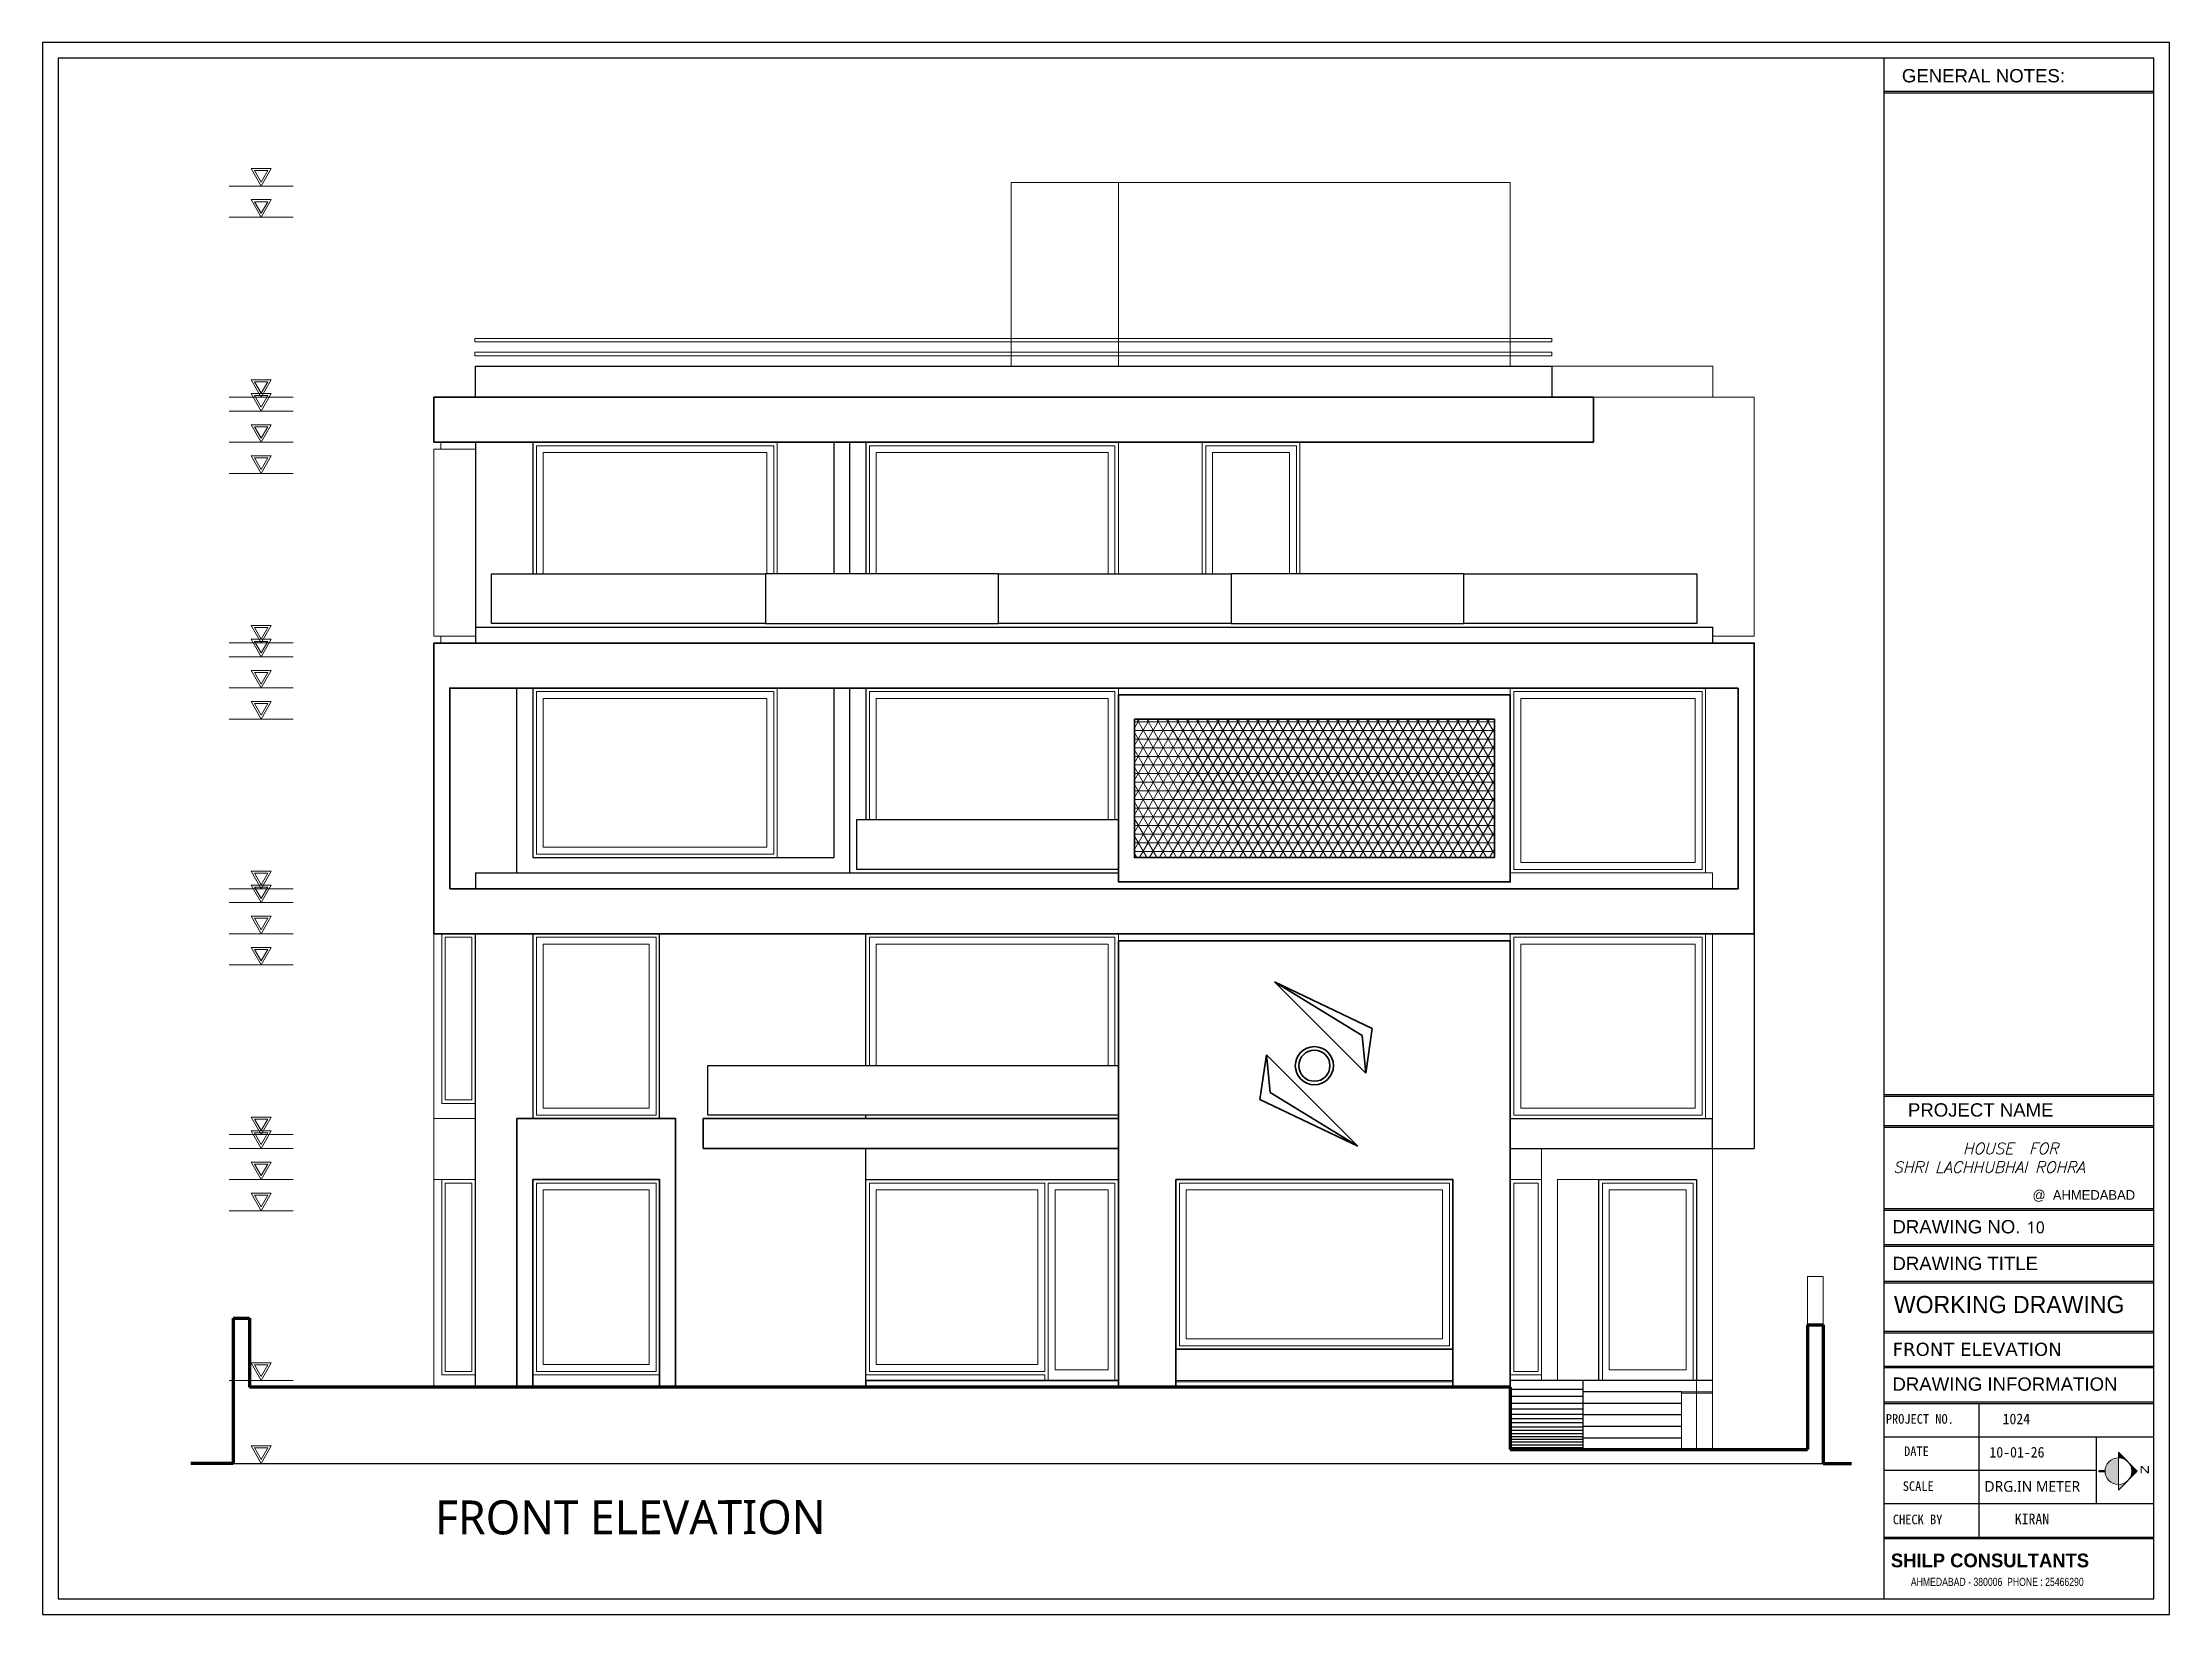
# Model space of a CAD drawing. Extents: x 2450 to 2649, y -7 to 131.
# Drawn here: x 2548.61 to 2579.33, y 6.19 to 28.9 of the extents above; entities that cross this region are included whole.
import ezdxf

# ---------------------------------------------------------------- set-up
doc = ezdxf.new("R2010")
doc.units = 0
doc.header["$MEASUREMENT"] = 0
doc.linetypes.add('1', pattern=[0])
doc.layers.add('A010_FLORES lila', color=181, linetype='Continuous')
for name, color, linetype, lineweight in [('DOOR-WINDOW', 35, 'Continuous', 13), ('ELE.GROUND LINE - 1', 7, 'Continuous', 70), ('ELEVATION-1', 7, 'Continuous', 35), ('ELEVATION-2', 6, 'Continuous', 30), ('ELEVATION-4', 93, 'Continuous', 18), ('M.S.JALI', 200, 'Continuous', 30), ('NORTH', 1, 'Continuous', 15), ('stair', 154, 'Continuous', 25), ('TEXT', 7, 'Continuous', 13), ('TEXT LVL.', 92, '1', 18), ('TEXT(ROOM)', 240, 'Continuous', 15), ('TEXT(TITAL)', 213, 'Continuous', 5), ('TITLE-2', 143, 'Continuous', 9), ('WINDOW-LINE', 25, 'Continuous', 9)]:
    doc.layers.add(name, color=color, linetype=linetype, lineweight=lineweight)
for name, color, linetype, lineweight, true_color in [('ELEVATION-3', 7, 'Continuous', 25, 0x3b6978), ('ELEVATION-5', 7, 'Continuous', 13, 0x755fbf), ('ELEVATION-6', 7, 'Continuous', 15, 0x6e6e6e), ('ELEVATION-7', 7, 'Continuous', 13, 0xdab334), ('flower bed', 7, 'Continuous', 20, 0x737373), ('Hatch architecture', 7, 'Continuous', 15, 0xababab), ('RAILING', 7, 'Continuous', 5, 0x994d00), ('SHEET', 7, 'Continuous', 30, 0x121212)]:
    doc.layers.add(name, color=color, linetype=linetype, lineweight=lineweight, true_color=true_color)
doc.styles.add('ARIAL', font='arial.ttf')
doc.styles.add('COMPLEX', font='complex.shx')
doc.styles.add('ROMANS', font='romans.shx', dxfattribs={"width": 0.8})
doc.styles.get("Standard").update_dxf_attribs({"font": 'malgunsl.ttf'})
doc.styles.add('style2', font='arial.ttf')

msp = doc.modelspace()

# ---------------------------------------------------------------- texts
at = {"layer": 'TEXT', "style": 'ARIAL', "width": 1.534186}
msp.add_text('N ', height=0.1029, dxfattribs=at).set_placement((2578.891, 8.232))
at = {"layer": 'TEXT(ROOM)', "color": 5, "insert": (2559.916, 7.844), "char_height": 0.4914, "width": 7.52715, "attachment_point": 3, "rotation": 0.0594, "style": 'COMPLEX'}
msp.add_mtext('{\\fSegoe UI Light|b0|i0|c0|p34;FRONT ELEVATION}', dxfattribs=at)
at = {"layer": 'TEXT(TITAL)', "color": 251, "true_color": 0x636466}
msp.add_text('DRG.IN METER', height=0.15369, dxfattribs=at).set_placement((2576.655, 7.965))
at = {"layer": 'TEXT(TITAL)', "ltscale": 5, "char_height": 0.19211, "attachment_point": 1}
for s, width, insert in [('{\\fArial|b0|i0|c0|p34;GENERAL NOTES:}', 4.08255, (2575.462, 28.513)), ('{\\fArial|b0|i0|c0|p34;PROJECT NAME}', 4.08255, (2575.55, 13.575)), ('{\\fArial|b0|i0|c0|p34;DRAWING NO.}', 4.08255, (2575.326, 11.888)), ('{\\fArial|b0|i0|c0|p34;DRAWING TITLE}', 4.08255, (2575.326, 11.358)), ('{\\fArial|b0|i0|c0|p34;DRAWING INFORMATION}', 6.23842, (2575.326, 9.615))]:
    msp.add_mtext_dynamic_manual_height_columns(s, width=width, gutter_width=0.953, heights=[0], dxfattribs=dict(at, insert=insert))
at = {"layer": 'TEXT(TITAL)', "color": 30, "ltscale": 5, "true_color": 0xf8991e, "attachment_point": 1}
for s, width, insert, char_height in [('10', 0.46566, (2577.268, 11.869), 0.1729), ('{\\fMicrosoft Himalaya|b0|i0|c0|p2;WORKING DRAWING }', 4.08255, (2575.347, 10.793), 0.24897)]:
    msp.add_mtext_dynamic_manual_height_columns(s, width=width, gutter_width=0.953, heights=[0], dxfattribs=dict(at, insert=insert, char_height=char_height))
at = {"layer": 'TEXT(TITAL)', "color": 215, "ltscale": 5, "true_color": 0xa953a0, "insert": (2575.329, 10.117), "char_height": 0.19019, "attachment_point": 1}
msp.add_mtext_dynamic_manual_height_columns('{\\fVerdana|b0|i0|c0|p34;\\C240;\\c2367469;FRONT ELEV\\fArial|b0|i0|c0|p34;A\\fVerdana|b0|i0|c0|p34;TION}', width=4.08255, gutter_width=0.953, heights=[0], dxfattribs=at)
at = {"layer": 'TEXT(TITAL)', "color": 165, "ltscale": 5, "true_color": 0x5e67af, "char_height": 0.13832, "attachment_point": 1}
for s, width, insert in [('{\\fDotumChe|b0|i0|c0|p49;PROJECT NO.}', 1.86423, (2575.23, 9.085)), ('{\\fDotumChe|b0|i0|c0|p49;DATE}', 0.98774, (2575.494, 8.618)), ('{\\fDotumChe|b0|i0|c0|p49;SCALE}', 0.98774, (2575.475, 8.115)), ('{\\fDotumChe|b0|i0|c0|p49;CHECK BY}', 1.86423, (2575.332, 7.633))]:
    msp.add_mtext_dynamic_manual_height_columns(s, width=width, gutter_width=0.953, heights=[0], dxfattribs=dict(at, insert=insert))
at = {"layer": 'TEXT(TITAL)', "color": 251, "ltscale": 5, "true_color": 0x636466, "char_height": 0.15369, "attachment_point": 1}
for s, width, heights, insert in [('{\\fDotumChe|b0|i0|c0|p49;1024}', 1.86423, [0], (2576.917, 9.093)), ('{\\fDotumChe|b0|i0|c0|p49;10-01-26}', 1.9202, [0.102], (2576.727, 8.612)), ('{\\fDotumChe|b0|i0|c0|p49;KIRAN}', 1.86423, [0], (2577.093, 7.648))]:
    msp.add_mtext_dynamic_manual_height_columns(s, width=width, gutter_width=0.953, heights=heights, dxfattribs=dict(at, insert=insert))
at = {"layer": 'TEXT(TITAL)', "color": 146, "ltscale": 5, "true_color": 0x105689, "insert": (2575.304, 7.071), "char_height": 0.19855, "attachment_point": 1}
msp.add_mtext_dynamic_manual_height_columns('{\\fCopperplate Gothic Bold|b0|i0|c0|p34;SHILP CONSULTANTS}', width=7.6601, gutter_width=0.946, heights=[0], dxfattribs=at)
at = {"layer": 'TEXT(TITAL)', "ltscale": 5, "insert": (2575.592, 6.721), "char_height": 0.11693, "width": 5.39602, "attachment_point": 1, "style": 'ROMANS'}
msp.add_mtext('{\\fMV Boli|b0|i0|c0|p2;AHMEDABAD - 380006  PHONE : 25466290}', dxfattribs=at)
at = {"layer": 'TITLE-2', "color": 18, "ltscale": 5, "true_color": 0x000000, "attachment_point": 1, "style": 'style2'}
for s, insert, char_height, width in [('\\pi3.04989;{\\Fitalic|c0;  HOUSE  FOR \\P\\pi2.26537;SHRI LACHHUBHAI ROHRA}', (2573.071, 13.003), 0.16231, 8.148), ('\\pi2.68852;{\\fVijaya|b0|i0|c0|p34;@  AHMEDABAD}', (2574.66, 12.321), 0.14024, 7.03987)]:
    msp.add_mtext(s, dxfattribs=dict(at, insert=insert, char_height=char_height, width=width))

# ---------------------------------------------------------------- blocks, each defined once
blk = doc.blocks.new('E35')
at = {"layer": 'TEXT LVL.', "ltscale": 5}
blk.add_line((2469.692, 574.631), (2470.161, 574.631), dxfattribs=at)
for points in [[(2469.926, 574.631), (2470, 574.759), (2469.853, 574.759)], [(2469.926, 574.66), (2469.975, 574.744), (2469.878, 574.744)]]:
    blk.add_lwpolyline(points, close=True, dxfattribs=at)

# ---------------------------------------------------------------- hatches: boundary and pattern name
at = {"layer": 'Hatch architecture'}
h = msp.add_hatch(dxfattribs=at)
h.set_pattern_fill('NET3', color=256)
h.set_pattern_definition([(0, (478.82615, 51.21108), (0, 0.125), []), (60, (478.82615, 51.21108), (-0.1082531755, 0.0625), []), (120, (478.82615, 51.21108), (-0.1082531755, -0.0625), [])])
h.paths.add_polyline_path([(2564.377, 17.123), (2569.577, 17.123), (2569.577, 19.123), (2564.377, 19.123)])
at = {"layer": 'NORTH'}
h = msp.add_hatch(color=256, dxfattribs=at)
h.paths.add_polyline_path([(2578.589, 8.454, 1), (2578.589, 8.069)])
h.paths.add_polyline_path([(2578.725, 8.125), (2578.861, 8.261), (2578.725, 8.398, -0.414214)])
h.paths.add_polyline_path([(2578.725, 8.125, -0.198912), (2578.589, 8.069), (2578.589, 7.989)])
h.paths.add_polyline_path([(2578.725, 8.398), (2578.589, 8.534), (2578.589, 8.454, -0.198912)])
for points in [[(2578.725, 8.398), (2578.589, 8.534), (2578.589, 8.454, -0.198912)], [(2578.782, 8.261, -0.198912), (2578.725, 8.125), (2578.861, 8.261), (2578.725, 8.398, -0.198912)]]:
    msp.add_hatch(color=256, dxfattribs=at).paths.add_polyline_path(points)

# ---------------------------------------------------------------- linework, layer by layer
at = {"layer": 'A010_FLORES lila', "color": 251, "true_color": 0x636466}
msp.add_line((2551.363, 8.373), (2574.327, 8.373), dxfattribs=at)
at = {"layer": 'DOOR-WINDOW'}
for p, q in [((2574.327, 11.073), (2574.097, 11.073)), ((2574.097, 10.373), (2574.097, 11.073)), ((2574.327, 10.373), (2574.327, 11.073))]:
    msp.add_line(p, q, dxfattribs=at)
at = {"layer": 'ELE.GROUND LINE - 1', "ltscale": 2}
for p, q in [((2551.363, 10.473), (2551.363, 8.373)), ((2551.363, 10.473), (2551.599, 10.473)), ((2551.599, 10.473), (2551.599, 9.473)), ((2574.097, 10.373), (2574.097, 8.573)), ((2574.097, 10.373), (2574.327, 10.373)), ((2574.327, 10.373), (2574.327, 8.373)), ((2569.807, 9.473), (2551.599, 9.473)), ((2569.807, 9.473), (2569.807, 8.573)), ((2551.363, 8.373), (2550.749, 8.373)), ((2569.807, 8.573), (2574.097, 8.573)), ((2574.327, 8.373), (2574.737, 8.373))]:
    msp.add_line(p, q, dxfattribs=at)
at = {"layer": 'ELEVATION-1'}
for p, q in [((2564.147, 19.473), (2564.147, 16.773)), ((2564.147, 19.473), (2569.807, 19.473)), ((2569.807, 16.923), (2569.807, 19.473)), ((2573.1, 19.573), (2573.1, 16.673)), ((2573.33, 19.573), (2573.33, 16.673)), ((2567.813, 14.654), (2566.402, 15.33)), ((2566.402, 15.33), (2567.72, 14.012)), ((2567.666, 14.556), (2566.402, 15.33)), ((2567.72, 14.012), (2567.666, 14.556)), ((2567.72, 14.012), (2567.813, 14.654)), ((2566.284, 14.273), (2566.191, 13.631)), ((2567.603, 12.955), (2566.284, 14.273)), ((2566.284, 14.273), (2566.338, 13.729)), ((2566.191, 13.631), (2567.603, 12.955)), ((2566.338, 13.729), (2567.603, 12.955)), ((2564.977, 9.473), (2564.977, 12.473)), ((2568.977, 9.473), (2568.977, 12.473)), ((2564.147, 9.573), (2560.5, 9.573)), ((2560.5, 9.573), (2560.5, 9.473)), ((2564.147, 9.573), (2564.147, 9.473))]:
    msp.add_line(p, q, dxfattribs=at)
for points in [[(2554.26, 23.123), (2554.26, 23.123), (2554.26, 23.773), (2571.007, 23.773), (2571.007, 23.123), (2554.26, 23.123)], [(2554.26, 16.673), (2554.26, 20.223), (2573.33, 20.223), (2573.33, 19.573)], [(2573.1, 19.573), (2554.49, 19.573), (2554.49, 16.673)], [(2569.807, 19.473), (2569.807, 16.773), (2564.147, 16.773), (2564.147, 19.473)], [(2573.33, 16.673), (2573.33, 16.023), (2554.26, 16.023), (2554.26, 16.673)], [(2554.49, 16.673), (2573.1, 16.673)], [(2569.807, 8.573), (2569.807, 15.923), (2564.147, 15.923), (2564.147, 9.573)]]:
    msp.add_lwpolyline(points, dxfattribs=at)
for points in [[(2569.577, 19.123), (2569.577, 17.123), (2564.377, 17.123), (2564.377, 19.123)], [(2557.75, 9.473), (2555.46, 9.473), (2555.46, 13.353), (2557.75, 13.353)], [(2564.147, 12.923), (2558.15, 12.923), (2558.15, 13.353), (2564.147, 13.353)], [(2555.69, 12.473), (2557.52, 12.473), (2557.52, 9.473), (2555.69, 9.473)], [(2564.977, 12.473), (2568.977, 12.473), (2568.977, 10.023), (2564.977, 10.023)]]:
    msp.add_lwpolyline(points, close=True, dxfattribs=at)
for radius in [0.275, 0.225]:
    msp.add_circle((2566.977, 14.118), radius, dxfattribs=at)
at = {"layer": 'ELEVATION-2'}
for p, q in [((2554.86, 24.223), (2570.407, 24.223)), ((2554.86, 23.773), (2554.86, 24.223)), ((2570.407, 24.223), (2570.407, 23.773)), ((2554.86, 23.123), (2554.86, 20.453)), ((2554.86, 20.453), (2572.73, 20.453)), ((2554.86, 20.453), (2554.86, 20.223)), ((2572.73, 20.223), (2572.73, 20.453)), ((2554.86, 16.903), (2564.147, 16.903)), ((2554.86, 16.903), (2554.86, 16.673)), ((2554.86, 9.473), (2554.86, 16.023)), ((2560.5, 14.123), (2560.5, 16.023)), ((2560.5, 13.353), (2560.5, 13.403)), ((2560.5, 9.573), (2560.5, 12.923)), ((2560.5, 12.473), (2564.147, 12.473))]:
    msp.add_line(p, q, dxfattribs=at)
msp.add_lwpolyline([(2555.69, 13.353), (2557.52, 13.353), (2557.52, 16.023), (2555.69, 16.023)], close=True, dxfattribs=at)
at = {"layer": 'ELEVATION-3'}
for p, q in [((2573.33, 20.223), (2573.33, 12.923)), ((2569.807, 13.353), (2572.727, 13.353)), ((2569.807, 13.353), (2572.727, 13.353)), ((2572.727, 12.923), (2572.727, 13.353)), ((2569.807, 12.923), (2573.33, 12.923))]:
    msp.add_line(p, q, dxfattribs=at)
for points in [[(2560.04, 21.223), (2560.04, 23.123), (2555.69, 23.123), (2555.69, 21.223)], [(2560.27, 21.223), (2560.27, 23.123)], [(2560.5, 23.123), (2560.5, 21.223)], [(2555.46, 16.903), (2555.46, 19.573)], [(2555.69, 17.123), (2560.04, 17.123), (2560.04, 19.573), (2555.69, 19.573), (2555.69, 17.123)], [(2560.27, 16.903), (2560.27, 19.573)], [(2560.5, 19.573), (2560.5, 17.673)]]:
    msp.add_lwpolyline(points, dxfattribs=at)
msp.add_lwpolyline([(2571.087, 12.473), (2572.497, 12.473), (2572.497, 9.573), (2571.087, 9.573)], close=True, dxfattribs=at)
at = {"layer": 'ELEVATION-4'}
for p, q in [((2554.26, 20.223), (2554.26, 16.673)), ((2554.86, 20.223), (2554.26, 20.223)), ((2554.26, 16.023), (2554.26, 9.473)), ((2570.257, 9.573), (2570.257, 12.923)), ((2572.727, 8.573), (2572.727, 12.923)), ((2570.487, 9.573), (2570.487, 12.473)), ((2572.497, 12.473), (2570.487, 12.473)), ((2572.497, 8.573), (2572.497, 12.473))]:
    msp.add_line(p, q, dxfattribs=at)
at = {"layer": 'ELEVATION-5'}
msp.add_lwpolyline([(2564.147, 24.223), (2560.27, 24.223)], dxfattribs=at)
at = {"layer": 'ELEVATION-6'}
msp.add_lwpolyline([(2554.26, 13.353), (2554.86, 13.353), (2554.86, 12.473), (2554.26, 12.473)], close=True, dxfattribs=at)
at = {"layer": 'ELEVATION-7'}
for p, q in [((2562.597, 26.873), (2562.597, 24.223)), ((2564.147, 26.873), (2562.597, 26.873))]:
    msp.add_line(p, q, dxfattribs=at)
at = {"layer": 'flower bed'}
for points in [[(2564.977, 9.573), (2568.977, 9.573), (2568.977, 9.553), (2564.977, 9.553)], [(2572.277, 9.406), (2572.727, 9.406), (2572.727, 9.386), (2572.277, 9.386)], [(2572.277, 9.386), (2572.727, 9.386), (2572.727, 8.573), (2572.277, 8.573)]]:
    msp.add_lwpolyline(points, close=True, dxfattribs=at)
at = {"layer": 'M.S.JALI', "lineweight": 20}
for p, q in [((2569.807, 26.873), (2564.147, 26.873)), ((2564.147, 26.873), (2564.147, 24.223)), ((2569.807, 26.873), (2569.807, 24.223)), ((2570.407, 24.223), (2572.73, 24.223)), ((2572.73, 23.773), (2572.73, 24.223)), ((2573.33, 23.773), (2571.007, 23.773)), ((2573.33, 20.323), (2573.33, 23.773)), ((2554.36, 23.123), (2554.36, 23.023)), ((2554.26, 23.023), (2554.26, 20.323)), ((2554.26, 23.023), (2554.86, 23.023)), ((2554.26, 20.323), (2554.86, 20.323)), ((2554.36, 20.323), (2554.36, 20.223)), ((2573.33, 20.323), (2572.73, 20.323)), ((2569.807, 16.903), (2572.727, 16.903)), ((2572.727, 16.673), (2572.727, 16.903)), ((2572.727, 13.353), (2572.727, 16.023))]:
    msp.add_line(p, q, dxfattribs=at)
at = {"layer": 'NORTH'}
for p, q in [((2578.589, 8.534), (2578.589, 7.989)), ((2578.589, 8.534), (2578.861, 8.261)), ((2578.397, 8.261), (2578.298, 8.263)), ((2578.397, 8.271), (2578.311, 8.273)), ((2578.397, 8.252), (2578.311, 8.253)), ((2578.589, 7.989), (2578.861, 8.261))]:
    msp.add_line(p, q, dxfattribs=at)
msp.add_circle((2578.589, 8.261), 0.193, dxfattribs=at)
at = {"layer": 'RAILING'}
for points in [[(2570.407, 24.573), (2554.85, 24.573), (2554.85, 24.623), (2570.407, 24.623)], [(2570.407, 24.373), (2554.85, 24.373), (2554.85, 24.423), (2570.407, 24.423)]]:
    msp.add_lwpolyline(points, close=True, dxfattribs=at)
at = {"layer": 'RAILING', "color": 4, "lineweight": 30}
for points in [[(2555.09, 21.223), (2559.052, 21.223), (2559.052, 20.503), (2555.09, 20.503)], [(2562.414, 21.223), (2559.052, 21.223), (2559.052, 20.503), (2562.414, 20.503)], [(2562.414, 21.223), (2565.776, 21.223), (2565.776, 20.503), (2562.414, 20.503)], [(2569.138, 21.223), (2565.776, 21.223), (2565.776, 20.503), (2569.138, 20.503)], [(2569.138, 21.223), (2572.5, 21.223), (2572.5, 20.503), (2569.138, 20.503)], [(2560.371, 17.673), (2564.147, 17.673), (2564.147, 16.953), (2560.371, 16.953)], [(2558.217, 14.123), (2564.147, 14.123), (2564.147, 13.403), (2558.217, 13.403)]]:
    msp.add_lwpolyline(points, close=True, dxfattribs=at)
at = {"layer": 'SHEET', "ltscale": 5}
msp.add_line((2575.204, 28.669), (2575.204, 6.419), dxfattribs=at)
at = {"layer": 'SHEET', "color": 152, "ltscale": 5, "true_color": 0x2776bb}
for p, q in [((2575.204, 28.196), (2579.1, 28.196)), ((2575.204, 28.17), (2579.1, 28.17)), ((2575.204, 13.702), (2579.1, 13.702)), ((2575.204, 13.678), (2579.1, 13.678)), ((2575.204, 13.252), (2579.1, 13.252)), ((2575.204, 13.229), (2579.1, 13.229)), ((2575.204, 12.053), (2579.1, 12.053)), ((2575.204, 12.03), (2579.1, 12.03)), ((2575.204, 11.534), (2579.1, 11.534)), ((2575.204, 11.51), (2579.1, 11.51)), ((2575.204, 11.004), (2579.1, 11.004)), ((2575.204, 10.981), (2579.1, 10.981)), ((2575.204, 10.282), (2579.1, 10.282)), ((2575.204, 10.259), (2579.1, 10.259)), ((2575.204, 9.78), (2579.1, 9.78)), ((2575.204, 9.757), (2579.1, 9.757)), ((2575.204, 9.261), (2579.1, 9.261)), ((2575.204, 9.237), (2579.1, 9.237)), ((2576.574, 9.237), (2576.574, 7.31)), ((2575.204, 8.756), (2579.1, 8.756)), ((2578.266, 8.756), (2578.266, 7.792)), ((2575.204, 8.274), (2578.266, 8.274)), ((2575.204, 7.792), (2579.1, 7.792)), ((2575.204, 7.31), (2579.1, 7.31)), ((2575.204, 7.287), (2579.1, 7.287))]:
    msp.add_line(p, q, dxfattribs=at)
at = {"layer": 'SHEET', "ltscale": 5}
for points in [[(2548.608, 28.896), (2548.608, 6.192), (2579.327, 6.192), (2579.327, 28.896)], [(2548.835, 28.669), (2548.835, 6.419), (2579.1, 6.419), (2579.1, 28.669)]]:
    msp.add_lwpolyline(points, close=True, dxfattribs=at)
at = {"layer": 'stair'}
for p, q in [((2572.727, 9.573), (2569.807, 9.573)), ((2570.857, 8.573), (2570.857, 9.573)), ((2570.857, 9.439), (2569.807, 9.439)), ((2570.857, 9.339), (2569.807, 9.339)), ((2570.857, 9.239), (2569.807, 9.239)), ((2572.277, 9.406), (2570.857, 9.406)), ((2572.277, 9.239), (2570.857, 9.239)), ((2570.857, 9.159), (2569.807, 9.159)), ((2570.857, 9.079), (2569.807, 9.079)), ((2570.857, 9.019), (2569.807, 9.019)), ((2570.857, 8.959), (2569.807, 8.959)), ((2572.277, 9.073), (2570.857, 9.073)), ((2570.857, 8.899), (2569.807, 8.899)), ((2570.857, 8.849), (2569.807, 8.849)), ((2570.857, 8.799), (2569.807, 8.799)), ((2570.857, 8.759), (2569.807, 8.759)), ((2570.857, 8.719), (2569.807, 8.719)), ((2570.857, 8.679), (2569.807, 8.679)), ((2570.857, 8.639), (2569.807, 8.639)), ((2572.277, 8.906), (2570.857, 8.906)), ((2572.277, 8.739), (2570.857, 8.739)), ((2570.857, 8.599), (2569.807, 8.599))]:
    msp.add_line(p, q, dxfattribs=at)
at = {"layer": 'WINDOW-LINE'}
msp.add_line((2564.147, 19.473), (2564.147, 19.573), dxfattribs=at)
for points in [[(2559.22, 21.223), (2559.22, 23.123), (2555.69, 23.123), (2555.69, 21.223)], [(2559.17, 21.223), (2559.17, 23.073), (2555.74, 23.073), (2555.74, 21.223)], [(2560.5, 21.223), (2560.5, 23.123), (2564.147, 23.123), (2564.147, 21.223)], [(2560.55, 21.223), (2560.55, 23.073), (2564.097, 23.073), (2564.097, 21.223)], [(2559.07, 21.223), (2559.07, 22.973), (2555.84, 22.973), (2555.84, 21.223)], [(2560.65, 21.223), (2560.65, 22.973), (2563.997, 22.973), (2563.997, 21.223)], [(2560.55, 17.673), (2560.55, 19.523), (2564.097, 19.523), (2564.097, 17.673)], [(2560.65, 17.673), (2560.65, 19.423), (2563.997, 19.423), (2563.997, 17.673)], [(2563.147, 13.353), (2564.147, 13.353), (2564.147, 16.023), (2564.097, 16.023)], [(2560.55, 14.123), (2560.55, 15.973), (2564.097, 15.973), (2564.097, 14.123)], [(2560.65, 14.123), (2560.65, 15.873), (2563.997, 15.873), (2563.997, 14.123)], [(2560.5, 12.473), (2564.147, 12.473), (2564.147, 9.573), (2563.084, 9.573), (2563.084, 9.653)], [(2563.084, 9.653), (2560.5, 9.653), (2560.5, 12.473), (2563.084, 12.473)]]:
    msp.add_lwpolyline(points, dxfattribs=at)
for points in [[(2565.357, 23.123), (2566.767, 23.123), (2566.767, 21.223), (2565.357, 21.223)], [(2565.407, 23.073), (2566.717, 23.073), (2566.717, 21.223), (2565.407, 21.223)], [(2565.507, 22.973), (2566.617, 22.973), (2566.617, 21.223), (2565.507, 21.223)], [(2555.69, 17.123), (2559.22, 17.123), (2559.22, 19.573), (2555.69, 19.573)], [(2555.74, 17.173), (2559.17, 17.173), (2559.17, 19.523), (2555.74, 19.523)], [(2555.84, 17.273), (2559.07, 17.273), (2559.07, 19.423), (2555.84, 19.423)], [(2572.627, 16.903), (2569.807, 16.903), (2569.807, 19.573), (2572.627, 19.573)], [(2572.577, 16.953), (2569.857, 16.953), (2569.857, 19.523), (2572.577, 19.523)], [(2572.477, 17.053), (2569.957, 17.053), (2569.957, 19.423), (2572.477, 19.423)], [(2554.375, 13.573), (2554.86, 13.573), (2554.86, 16.023), (2554.375, 16.023)], [(2572.627, 13.353), (2569.807, 13.353), (2569.807, 16.023), (2572.627, 16.023)], [(2554.425, 13.623), (2554.81, 13.623), (2554.81, 15.973), (2554.425, 15.973)], [(2555.74, 13.403), (2557.47, 13.403), (2557.47, 15.973), (2555.74, 15.973)], [(2555.84, 13.503), (2557.37, 13.503), (2557.37, 15.873), (2555.84, 15.873)], [(2572.577, 13.403), (2569.857, 13.403), (2569.857, 15.973), (2572.577, 15.973)], [(2572.477, 13.503), (2569.957, 13.503), (2569.957, 15.873), (2572.477, 15.873)], [(2554.375, 9.653), (2554.86, 9.653), (2554.86, 12.473), (2554.375, 12.473)], [(2554.425, 9.703), (2554.81, 9.703), (2554.81, 12.423), (2554.425, 12.423)], [(2557.52, 9.653), (2555.69, 9.653), (2555.69, 12.473), (2557.52, 12.473)], [(2557.47, 9.703), (2555.74, 9.703), (2555.74, 12.423), (2557.47, 12.423)], [(2557.37, 9.803), (2555.84, 9.803), (2555.84, 12.323), (2557.37, 12.323)], [(2563.084, 9.703), (2560.55, 9.703), (2560.55, 12.423), (2563.084, 12.423)], [(2562.984, 9.803), (2560.65, 9.803), (2560.65, 12.323), (2562.984, 12.323)], [(2563.134, 12.423), (2564.097, 12.423), (2564.097, 9.573), (2563.134, 9.573)], [(2563.234, 12.323), (2563.997, 12.323), (2563.997, 9.723), (2563.234, 9.723)], [(2565.027, 12.423), (2568.927, 12.423), (2568.927, 10.073), (2565.027, 10.073)], [(2565.127, 12.323), (2568.827, 12.323), (2568.827, 10.173), (2565.127, 10.173)], [(2569.807, 9.653), (2570.257, 9.653), (2570.257, 12.473), (2569.807, 12.473)], [(2569.857, 9.703), (2570.207, 9.703), (2570.207, 12.423), (2569.857, 12.423)], [(2571.137, 12.423), (2572.447, 12.423), (2572.447, 9.573), (2571.137, 9.573)], [(2571.237, 12.323), (2572.347, 12.323), (2572.347, 9.723), (2571.237, 9.723)]]:
    msp.add_lwpolyline(points, close=True, dxfattribs=at)

# ---------------------------------------------------------------- block references
at = {"layer": 'TEXT LVL.', "xscale": 1.97923414518377, "yscale": 1.97923414518377, "zscale": 1.97923414518377}
for p in [(-2336.797, -1110.506), (-2336.797, -1110.956), (-2336.797, -1113.556), (-2336.797, -1113.756), (-2336.797, -1114.206), (-2336.797, -1114.656), (-2336.797, -1117.106), (-2336.797, -1117.306), (-2336.797, -1117.756), (-2336.797, -1118.206), (-2336.797, -1120.656), (-2336.797, -1120.856), (-2336.797, -1121.306), (-2336.797, -1121.756), (-2336.797, -1124.206), (-2336.797, -1124.406), (-2336.797, -1124.856), (-2336.797, -1125.306), (-2336.797, -1127.756), (-2336.797, -1128.956)]:
    msp.add_blockref('E35', p, dxfattribs=at)

msp.set_redraw_order([(e.dxf.handle, doc.entitydb.next_handle()) for e in msp.query("TEXT MTEXT ATTDEF DIMENSION ARC_DIMENSION")])  # texts and dimensions are drawn at this point

doc.saveas('drawing.dxf')
